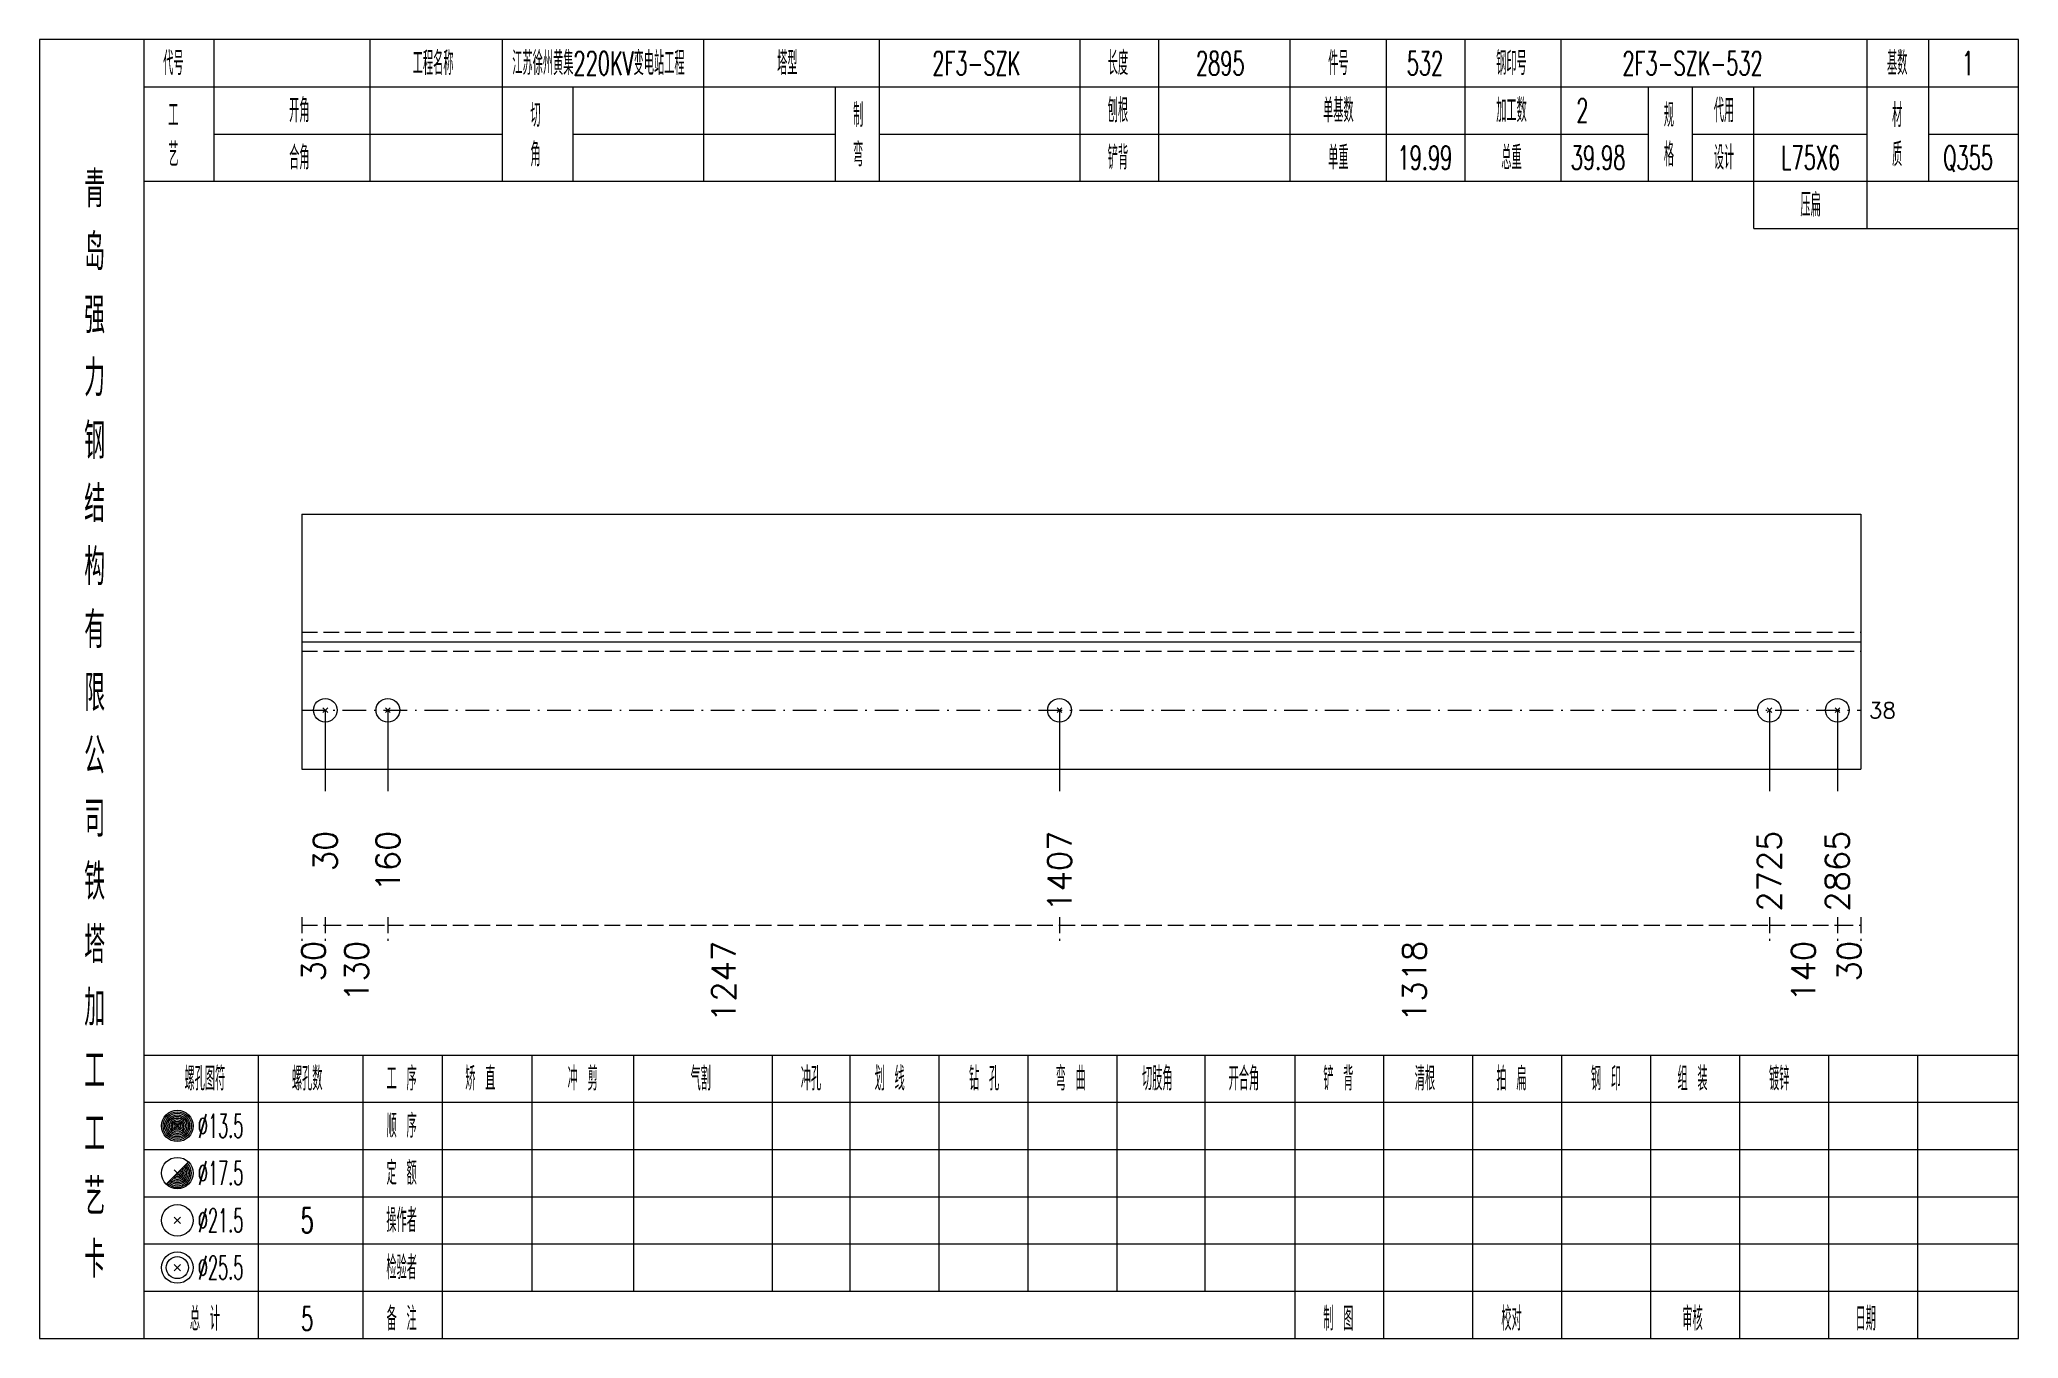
# Model space of a CAD drawing. Extents: x 0 to 4623, y -1159 to 4890.
# Drawn here: x 3736.8 to 3988.2, y 2250 to 2415 of the extents above; entities that cross this region are included whole.
import ezdxf
from ezdxf.enums import TextEntityAlignment as Align

# ---------------------------------------------------------------- set-up
doc = ezdxf.new("R2010")
doc.units = 0
doc.header["$MEASUREMENT"] = 0
doc.linetypes.add('一点画线', pattern=[5.2, 3, -1, 0.2, -1])
doc.linetypes.add('虚线', pattern=[2.75, 2, -0.75])
doc.layers.get('0').update_dxf_attribs({"linetype": 'CONTINUOUS', "lineweight": 25})
for name, color, linetype, lineweight in [('1', 7, 'CONTINUOUS', 25), ('4', 7, 'CONTINUOUS', 25), ('5', 7, 'CONTINUOUS', 25)]:
    doc.layers.add(name, color=color, linetype=linetype, lineweight=lineweight)
doc.styles.get("Standard").update_dxf_attribs({"font": 'simplex.shx', "width": 0.7, "height": 3, "bigfont": 'gbhzfs.shx'})

msp = doc.modelspace()

# ---------------------------------------------------------------- texts
at = {"color": 7, "linetype": 'Continuous', "lineweight": 13}
msp.add_text('38', height=2, dxfattribs=at).set_placement((3969.2, 2329.8), align=Align.MIDDLE_LEFT)
at = {"color": 8, "linetype": 'Continuous', "lineweight": 9}
for s, p in [('30', (3771.6, 2300.5)), ('130', (3777.074, 2300.5)), ('1247', (3823.714, 2300.5)), ('1318', (3911.473, 2300.5)), ('140', (3960.884, 2300.5)), ('30', (3966.7, 2300.5))]:
    msp.add_text(s, height=3, rotation=90, dxfattribs=at).set_placement(p, align=Align.MIDDLE_RIGHT)
at = {"layer": '1', "color": 7, "linetype": 'Continuous', "lineweight": 13}
for s, p in [('30', (3773.1, 2314.5)), ('160', (3781.049, 2314.5)), ('1407', (3866.379, 2314.5)), ('2725', (3956.567, 2314.5)), ('2865', (3965.2, 2314.5))]:
    msp.add_text(s, height=3, rotation=90, dxfattribs=at).set_placement(p, align=Align.MIDDLE_RIGHT)
at = {"layer": '4', "color": 1, "linetype": 'Continuous', "lineweight": 13}
for s, height, width, p in [('代号', 3, 0.6, (3753.8, 2412)), ('工程名称', 3, 0.6, (3786.8, 2412)), ('江苏徐州黄集220KV变电站工程', 3, 0.6, (3807.8, 2412)), ('塔型', 3, 0.6, (3831.8, 2412)), ('2F3-SZK', 3, 0.6, (3855.8, 2412)), ('长度', 3, 0.6, (3873.8, 2412)), ('2895', 3, 0.6, (3886.8, 2412)), ('件号', 3, 0.6, (3901.8, 2412)), ('532', 3, 0.6, (3912.8, 2412)), ('钢印号', 3, 0.6, (3923.8, 2412)), ('2F3-SZK-532', 3, 0.6, (3946.8, 2412)), ('基数', 3, 0.6, (3972.8, 2412)), ('1', 3, 0.6, (3981.8, 2412)), ('工', 3, 0.6, (3753.8, 2405.4)), ('开角', 3, 0.6, (3769.8, 2406)), ('切', 3, 0.6, (3799.8, 2405.4)), ('制', 3, 0.6, (3840.8, 2405.4)), ('刨根', 3, 0.6, (3873.8, 2406)), ('单基数', 3, 0.6, (3901.8, 2406)), ('加工数', 3, 0.6, (3923.8, 2406)), ('2', 3, 0.6, (3932.8, 2406)), ('规', 3, 0.6, (3943.8, 2405.4)), ('代用', 3, 0.6, (3950.8, 2406)), ('材', 3, 0.6, (3972.8, 2405.4)), ('艺', 3, 0.6, (3753.8, 2400.4)), ('合角', 3, 0.6, (3769.8, 2400)), ('角', 3, 0.6, (3799.8, 2400.4)), ('弯', 3, 0.6, (3840.8, 2400.4)), ('铲背', 3, 0.6, (3873.8, 2400)), ('单重', 3, 0.6, (3901.8, 2400)), ('19.99', 3, 0.6, (3912.8, 2400)), ('总重', 3, 0.6, (3923.8, 2400)), ('39.98', 3, 0.6, (3934.8, 2400)), ('格', 3, 0.6, (3943.8, 2400.4)), ('设计', 3, 0.6, (3950.8, 2400)), ('L75X6', 3, 0.6, (3961.8, 2400)), ('质', 3, 0.6, (3972.8, 2400.4)), ('Q355', 3, 0.6, (3981.8, 2400)), ('青', 4.6, 0.8, (3743.8, 2396)), ('压扁', 3, 0.6, (3961.8, 2394)), ('岛', 4.6, 0.8, (3743.8, 2388)), ('强', 4.6, 0.8, (3743.8, 2380)), ('力', 4.6, 0.8, (3743.8, 2372)), ('钢', 4.6, 0.8, (3743.8, 2364)), ('结', 4.6, 0.8, (3743.8, 2356)), ('构', 4.6, 0.8, (3743.8, 2348)), ('有', 4.6, 0.8, (3743.8, 2340)), ('限', 4.6, 0.8, (3743.8, 2332)), ('公', 4.6, 0.8, (3743.8, 2324)), ('司', 4.6, 0.8, (3743.8, 2316)), ('铁', 4.6, 0.8, (3743.8, 2308)), ('塔', 4.6, 0.8, (3743.8, 2300)), ('加', 4.6, 0.8, (3743.8, 2292)), ('工', 4.6, 0.8, (3743.8, 2284)), ('螺孔图符', 3, 0.6, (3757.8, 2283)), ('螺孔数', 3, 0.6, (3770.8, 2283)), ('工 序', 3, 0.6, (3782.8, 2283)), ('矫 直', 3, 0.6, (3792.8, 2283)), ('冲 剪', 3, 0.6, (3805.8, 2283)), ('气割', 3, 0.6, (3820.8, 2283)), ('冲孔', 3, 0.6, (3834.8, 2283)), ('划 线', 3, 0.6, (3844.8, 2283)), ('钻 孔', 3, 0.6, (3856.8, 2283)), ('弯 曲', 3, 0.6, (3867.8, 2283)), ('切肢角', 3, 0.6, (3878.8, 2283)), ('开合角', 3, 0.6, (3889.8, 2283)), ('铲 背', 3, 0.6, (3901.8, 2283)), ('清根', 3, 0.6, (3912.8, 2283)), ('拍 扁', 3, 0.6, (3923.8, 2283)), ('钢 印', 3, 0.6, (3935.8, 2283)), ('组 装', 3, 0.6, (3946.8, 2283)), ('镀锌', 3, 0.6, (3957.8, 2283)), ('工', 4.6, 0.8, (3743.8, 2276)), ('%%C13.5', 3, 0.5, (3759.8, 2277)), ('顺 序', 3, 0.6, (3782.8, 2277)), ('定 额', 3, 0.6, (3782.8, 2271)), ('艺', 4.6, 0.8, (3743.8, 2268)), ('%%C17.5', 3, 0.5, (3759.8, 2271)), ('%%C21.5', 3, 0.5, (3759.8, 2265)), ('5', 3.2, 0.6, (3770.8, 2265)), ('操作者', 3, 0.6, (3782.8, 2265)), ('卡', 4.6, 0.8, (3743.8, 2260)), ('%%C25.5', 3, 0.5, (3759.8, 2259)), ('检验者', 3, 0.6, (3782.8, 2259)), ('总 计', 3, 0.6, (3757.8, 2252.5)), ('5', 3, 0.6, (3770.8, 2252.5)), ('备 注', 3, 0.6, (3782.8, 2252.5)), ('制 图', 3, 0.6, (3901.8, 2252.5)), ('校对', 3, 0.6, (3923.8, 2252.5)), ('审核', 3, 0.6, (3946.8, 2252.5)), ('日期', 3, 0.6, (3968.8, 2252.5))]:
    msp.add_text(s, height=height, dxfattribs=dict(at, width=width)).set_placement(p, align=Align.MIDDLE_CENTER)

# ---------------------------------------------------------------- blocks, each defined once
blk = doc.blocks.new('孔21.5')
at = {"layer": '5', "color": 7, "linetype": 'Continuous', "lineweight": 13}
for p, q in [((-0.2, -0.2), (0.2, 0.2)), ((-0.2, 0.2), (0.2, -0.2))]:
    blk.add_line(p, q, dxfattribs=at)
blk.add_circle((0, 0), 1, dxfattribs=at)

# ---------------------------------------------------------------- linework, layer by layer
at = {"color": 7, "linetype": 'Continuous', "lineweight": 18}
for p, q in [((3770.1, 2354.7), (3770.1, 2322.3)), ((3770.1, 2354.7), (3968.2, 2354.7)), ((3968.2, 2354.7), (3968.2, 2322.3)), ((3770.1, 2338.5), (3968.2, 2338.5))]:
    msp.add_line(p, q, dxfattribs=at)
at = {"color": 1, "linetype": '虚线', "lineweight": 18}
for p, q in [((3770.1, 2339.7), (3968.2, 2339.7)), ((3770.1, 2337.3), (3968.2, 2337.3))]:
    msp.add_line(p, q, dxfattribs=at)
at = {"color": 3, "linetype": '一点画线', "lineweight": 13}
msp.add_line((3770.1, 2329.8), (3968.2, 2329.8), dxfattribs=at)
at = {"color": 7, "linetype": 'Continuous', "lineweight": 13}
for p, q in [((3773.1, 2329.8), (3773.1, 2319.5)), ((3781.049, 2329.8), (3781.049, 2319.5)), ((3866.379, 2329.8), (3866.379, 2319.5)), ((3956.567, 2329.8), (3956.567, 2319.5)), ((3965.2, 2329.8), (3965.2, 2319.5))]:
    msp.add_line(p, q, dxfattribs=at)
at = {"color": 8, "linetype": '虚线', "lineweight": 9}
for p, q in [((3770.1, 2303.5), (3770.1, 2300.5)), ((3773.1, 2303.5), (3773.1, 2300.5)), ((3773.1, 2303.5), (3773.1, 2300.5)), ((3781.049, 2303.5), (3781.049, 2300.5)), ((3781.049, 2303.5), (3781.049, 2300.5)), ((3866.379, 2303.5), (3866.379, 2300.5)), ((3866.379, 2303.5), (3866.379, 2300.5)), ((3956.567, 2303.5), (3956.567, 2300.5)), ((3956.567, 2303.5), (3956.567, 2300.5)), ((3965.2, 2303.5), (3965.2, 2300.5)), ((3965.2, 2303.5), (3965.2, 2300.5)), ((3968.2, 2303.5), (3968.2, 2300.5)), ((3770.1, 2302.5), (3773.1, 2302.5)), ((3773.1, 2302.5), (3781.049, 2302.5)), ((3781.049, 2302.5), (3866.379, 2302.5)), ((3866.379, 2302.5), (3956.567, 2302.5)), ((3956.567, 2302.5), (3965.2, 2302.5)), ((3965.2, 2302.5), (3968.2, 2302.5))]:
    msp.add_line(p, q, dxfattribs=at)
at = {"layer": '1', "color": 7, "linetype": 'Continuous', "lineweight": 18}
msp.add_line((3770.1, 2322.3), (3968.2, 2322.3), dxfattribs=at)
at = {"layer": '4', "color": 1, "linetype": 'Continuous', "lineweight": 18}
for p, q in [((3750.1, 2250), (3750.1, 2415)), ((3759, 2397), (3759, 2415)), ((3778.8, 2397), (3778.8, 2415)), ((3795.6, 2397), (3795.6, 2415)), ((3821.2, 2397), (3821.2, 2415)), ((3843.5, 2397), (3843.5, 2415)), ((3869, 2397), (3869, 2415)), ((3879, 2397), (3879, 2415)), ((3895.7, 2397), (3895.7, 2415)), ((3907.9, 2397), (3907.9, 2415)), ((3917.9, 2397), (3917.9, 2415)), ((3930.1, 2397), (3930.1, 2415)), ((3969, 2391), (3969, 2415)), ((3976.8, 2397), (3976.8, 2415)), ((3750.1, 2409), (3988.2, 2409)), ((3804.6, 2397), (3804.6, 2409)), ((3837.9, 2397), (3837.9, 2409)), ((3941.2, 2397), (3941.2, 2409)), ((3946.8, 2397), (3946.8, 2409)), ((3954.6, 2391), (3954.6, 2409)), ((3759, 2403), (3795.6, 2403)), ((3804.6, 2403), (3837.9, 2403)), ((3843.5, 2403), (3941.2, 2403)), ((3946.8, 2403), (3969, 2403)), ((3976.8, 2403), (3988.2, 2403)), ((3750.1, 2397), (3988.2, 2397)), ((3954.6, 2391), (3988.2, 2391)), ((3750.1, 2286), (3988.2, 2286)), ((3764.6, 2250), (3764.6, 2286)), ((3777.9, 2250), (3777.9, 2286)), ((3788, 2250), (3788, 2286)), ((3799.4, 2256), (3799.4, 2286)), ((3812.3, 2256), (3812.3, 2286)), ((3829.9, 2256), (3829.9, 2286)), ((3839.8, 2256), (3839.8, 2286)), ((3851.1, 2256), (3851.1, 2286)), ((3862.4, 2256), (3862.4, 2286)), ((3873.7, 2256), (3873.7, 2286)), ((3884.9, 2256), (3884.9, 2286)), ((3896.3, 2256), (3896.3, 2286)), ((3907.6, 2256), (3907.6, 2286)), ((3918.9, 2256), (3918.9, 2286)), ((3930.2, 2256), (3930.2, 2286)), ((3941.5, 2256), (3941.5, 2286)), ((3952.8, 2256), (3952.8, 2286)), ((3964.1, 2256), (3964.1, 2286)), ((3975.4, 2256), (3975.4, 2286)), ((3750.1, 2280), (3988.2, 2280)), ((3750.1, 2274), (3988.2, 2274)), ((3750.1, 2268), (3988.2, 2268)), ((3750.1, 2262), (3988.2, 2262)), ((3750.1, 2256), (3988.2, 2256)), ((3896.3, 2250), (3896.3, 2256)), ((3907.6, 2250), (3907.6, 2256)), ((3918.9, 2250), (3918.9, 2256)), ((3930.2, 2250), (3930.2, 2256)), ((3941.5, 2250), (3941.5, 2256)), ((3952.8, 2250), (3952.8, 2256)), ((3964.1, 2250), (3964.1, 2256)), ((3975.4, 2250), (3975.4, 2256))]:
    msp.add_line(p, q, dxfattribs=at)
at = {"layer": '4', "color": 7, "linetype": 'Continuous', "lineweight": 13}
for p, q in [((3754.1, 2276.8), (3754.5, 2277.2)), ((3754.5, 2276.8), (3754.1, 2277.2)), ((3752.886, 2269.586), (3755.714, 2272.414)), ((3753.9, 2271.4), (3754.7, 2270.6)), ((3753.9, 2264.6), (3754.7, 2265.4)), ((3753.9, 2265.4), (3754.7, 2264.6)), ((3753.9, 2258.6), (3754.7, 2259.4)), ((3753.9, 2259.4), (3754.7, 2258.6))]:
    msp.add_line(p, q, dxfattribs=at)
at = {"layer": '4', "color": 1, "linetype": 'Continuous', "lineweight": 18}
msp.add_lwpolyline([(3736.8, 2415), (3736.8, 2250), (3988.2, 2250), (3988.2, 2415)], close=True, dxfattribs=at)
at = {"layer": '4', "color": 7, "linetype": 'Continuous', "lineweight": 13}
for centre, radius in [((3754.3, 2277), 2), ((3754.3, 2277), 1.8), ((3754.3, 2277), 1.6), ((3754.3, 2277), 1.4), ((3754.3, 2277), 1.2), ((3754.3, 2277), 1), ((3754.3, 2277), 0.8), ((3754.3, 2277), 0.6), ((3754.3, 2277), 0.4), ((3754.3, 2277), 0.2), ((3754.3, 2271), 2), ((3754.3, 2265), 2), ((3754.3, 2259), 2), ((3754.3, 2259), 1.4)]:
    msp.add_circle(centre, radius, dxfattribs=at)
for radius in [1.8, 1.6, 1.4, 1.2, 1, 0.8, 0.6, 0.4, 0.2]:
    msp.add_arc((3754.3, 2271), radius, 225, 45, dxfattribs=at)

# ---------------------------------------------------------------- block references
at = {"layer": '1', "color": 7, "linetype": 'Continuous', "lineweight": 13, "xscale": 1.5, "yscale": 1.5, "zscale": 1.5}
for p in [(3773.1, 2329.8), (3781.049, 2329.8), (3866.379, 2329.8), (3956.567, 2329.8), (3965.2, 2329.8)]:
    msp.add_blockref('孔21.5', p, dxfattribs=at)

msp.set_redraw_order([(e.dxf.handle, doc.entitydb.next_handle()) for e in msp.query("TEXT MTEXT ATTDEF DIMENSION ARC_DIMENSION")])  # texts and dimensions are drawn at this point

doc.saveas('drawing.dxf')
